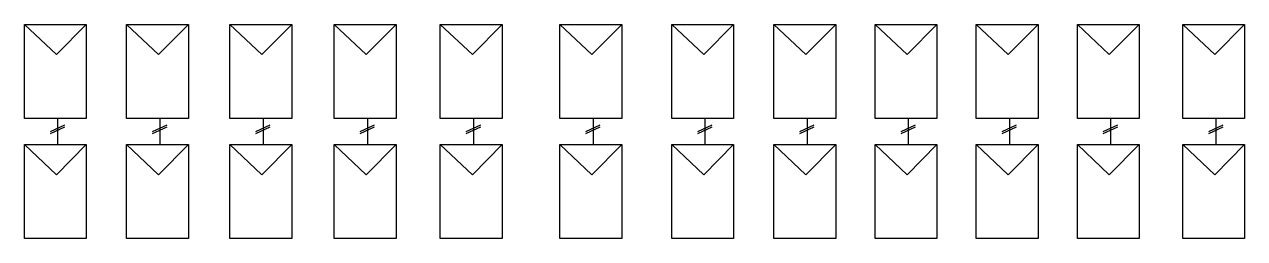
# Model space of a CAD drawing. Header units: inches. Extents: x 9190 to 83177, y 6945 to 19665.
# Drawn here: x 37474 to 44106, y 17514 to 18683 of the extents above; entities that cross this region are included whole.
import ezdxf

# ---------------------------------------------------------------- set-up
doc = ezdxf.new("R2010")
doc.units = ezdxf.units.IN
doc.header["$MEASUREMENT"] = 0

msp = doc.modelspace()

# ---------------------------------------------------------------- linework, layer by layer
for p, q in [((37473.9, 18682.6), (37647.8, 18517.5)), ((37647.8, 18517.5), (37810.2, 18682.6)), ((38029.4, 18682.6), (38203.4, 18517.5)), ((38203.4, 18517.5), (38365.7, 18682.6)), ((38590.7, 18682.6), (38764.7, 18517.5)), ((38764.7, 18517.5), (38927, 18682.6)), ((39157.8, 18682.6), (39331.7, 18517.5)), ((39331.7, 18517.5), (39494.1, 18682.6)), ((39734.6, 18682.6), (39908.6, 18517.5)), ((39908.6, 18517.5), (40070.9, 18682.6)), ((40384.6, 18682.6), (40558.5, 18517.5)), ((40558.5, 18517.5), (40720.8, 18682.6)), ((40992.2, 18682.6), (41166.1, 18517.5)), ((41166.1, 18517.5), (41328.4, 18682.6)), ((41547.7, 18682.6), (41721.6, 18517.5)), ((41721.6, 18517.5), (41883.9, 18682.6)), ((42097.4, 18682.6), (42271.3, 18517.5)), ((42271.3, 18517.5), (42433.7, 18682.6)), ((42647.2, 18682.6), (42821.1, 18517.5)), ((42821.1, 18517.5), (42983.4, 18682.6)), ((43196.9, 18682.6), (43370.8, 18517.5)), ((43370.8, 18517.5), (43533.1, 18682.6)), ((43769.8, 18682.6), (43943.7, 18517.5)), ((43943.7, 18517.5), (44106, 18682.6)), ((37615, 18097.6), (37693.5, 18134)), ((37615, 18086.8), (37693.5, 18123.1)), ((37656.2, 18027.1), (37656.2, 18170)), ((38170.5, 18097.6), (38249, 18134)), ((38170.5, 18086.8), (38249, 18123.1)), ((38211.7, 18027.1), (38211.7, 18170)), ((38731.8, 18097.6), (38810.3, 18134)), ((38731.8, 18086.8), (38810.3, 18123.1)), ((38773, 18027.1), (38773, 18170)), ((39298.9, 18097.6), (39377.4, 18134)), ((39298.9, 18086.8), (39377.4, 18123.1)), ((39340.1, 18027.1), (39340.1, 18170)), ((39875.7, 18097.6), (39954.2, 18134)), ((39875.7, 18086.8), (39954.2, 18123.1)), ((39916.9, 18027.1), (39916.9, 18170)), ((40525.7, 18097.6), (40604.1, 18134)), ((40525.7, 18086.8), (40604.1, 18123.1)), ((40566.9, 18027.1), (40566.9, 18170)), ((41133.3, 18097.6), (41211.7, 18134)), ((41133.3, 18086.8), (41211.7, 18123.1)), ((41174.5, 18027.1), (41174.5, 18170)), ((41688.8, 18097.6), (41767.2, 18134)), ((41688.8, 18086.8), (41767.2, 18123.1)), ((41730, 18027.1), (41730, 18170)), ((42238.5, 18097.6), (42317, 18134)), ((42238.5, 18086.8), (42317, 18123.1)), ((42279.7, 18027.1), (42279.7, 18170)), ((42788.3, 18097.6), (42866.7, 18134)), ((42788.3, 18086.8), (42866.7, 18123.1)), ((42829.5, 18027.1), (42829.5, 18170)), ((43338, 18097.6), (43416.4, 18134)), ((43338, 18086.8), (43416.4, 18123.1)), ((43379.2, 18027.1), (43379.2, 18170)), ((43910.9, 18097.6), (43989.3, 18134)), ((43910.9, 18086.8), (43989.3, 18123.1)), ((43952.1, 18027.1), (43952.1, 18170)), ((37473.9, 18027.1), (37647.8, 17862)), ((37647.8, 17862), (37810.2, 18027.1)), ((38029.4, 18027.1), (38203.4, 17862)), ((38203.4, 17862), (38365.7, 18027.1)), ((38590.7, 18027.1), (38764.7, 17862)), ((38764.7, 17862), (38927, 18027.1)), ((39157.8, 18027.1), (39331.7, 17862)), ((39331.7, 17862), (39494.1, 18027.1)), ((39734.6, 18027.1), (39908.6, 17862)), ((39908.6, 17862), (40070.9, 18027.1)), ((40384.6, 18027.1), (40558.5, 17862)), ((40558.5, 17862), (40720.8, 18027.1)), ((40992.2, 18027.1), (41166.1, 17862)), ((41166.1, 17862), (41328.4, 18027.1)), ((41547.7, 18027.1), (41721.6, 17862)), ((41721.6, 17862), (41883.9, 18027.1)), ((42097.4, 18027.1), (42271.3, 17862)), ((42271.3, 17862), (42433.7, 18027.1)), ((42647.2, 18027.1), (42821.1, 17862)), ((42821.1, 17862), (42983.4, 18027.1)), ((43196.9, 18027.1), (43370.8, 17862)), ((43370.8, 17862), (43533.1, 18027.1)), ((43769.8, 18027.1), (43943.7, 17862)), ((43943.7, 17862), (44106, 18027.1))]:
    msp.add_line(p, q)
for points in [[(37473.9, 18682.6), (37810.2, 18682.6), (37810.2, 18170), (37473.9, 18170)], [(38029.4, 18682.6), (38365.7, 18682.6), (38365.7, 18170), (38029.4, 18170)], [(38590.7, 18682.6), (38927, 18682.6), (38927, 18170), (38590.7, 18170)], [(39157.8, 18682.6), (39494.1, 18682.6), (39494.1, 18170), (39157.8, 18170)], [(39734.6, 18682.6), (40070.9, 18682.6), (40070.9, 18170), (39734.6, 18170)], [(40384.6, 18682.6), (40720.8, 18682.6), (40720.8, 18170), (40384.6, 18170)], [(40992.2, 18682.6), (41328.4, 18682.6), (41328.4, 18170), (40992.2, 18170)], [(41547.7, 18682.6), (41883.9, 18682.6), (41883.9, 18170), (41547.7, 18170)], [(42097.4, 18682.6), (42433.7, 18682.6), (42433.7, 18170), (42097.4, 18170)], [(42647.2, 18682.6), (42983.4, 18682.6), (42983.4, 18170), (42647.2, 18170)], [(43196.9, 18682.6), (43533.1, 18682.6), (43533.1, 18170), (43196.9, 18170)], [(43769.8, 18682.6), (44106, 18682.6), (44106, 18170), (43769.8, 18170)], [(37473.9, 18027.1), (37810.2, 18027.1), (37810.2, 17514.4), (37473.9, 17514.4)], [(38029.4, 18027.1), (38365.7, 18027.1), (38365.7, 17514.4), (38029.4, 17514.4)], [(38590.7, 18027.1), (38927, 18027.1), (38927, 17514.4), (38590.7, 17514.4)], [(39157.8, 18027.1), (39494.1, 18027.1), (39494.1, 17514.4), (39157.8, 17514.4)], [(39734.6, 18027.1), (40070.9, 18027.1), (40070.9, 17514.4), (39734.6, 17514.4)], [(40384.6, 18027.1), (40720.8, 18027.1), (40720.8, 17514.4), (40384.6, 17514.4)], [(40992.2, 18027.1), (41328.4, 18027.1), (41328.4, 17514.4), (40992.2, 17514.4)], [(41547.7, 18027.1), (41883.9, 18027.1), (41883.9, 17514.4), (41547.7, 17514.4)], [(42097.4, 18027.1), (42433.7, 18027.1), (42433.7, 17514.4), (42097.4, 17514.4)], [(42647.2, 18027.1), (42983.4, 18027.1), (42983.4, 17514.4), (42647.2, 17514.4)], [(43196.9, 18027.1), (43533.1, 18027.1), (43533.1, 17514.4), (43196.9, 17514.4)], [(43769.8, 18027.1), (44106, 18027.1), (44106, 17514.4), (43769.8, 17514.4)]]:
    msp.add_lwpolyline(points, close=True)

doc.saveas('drawing.dxf')
